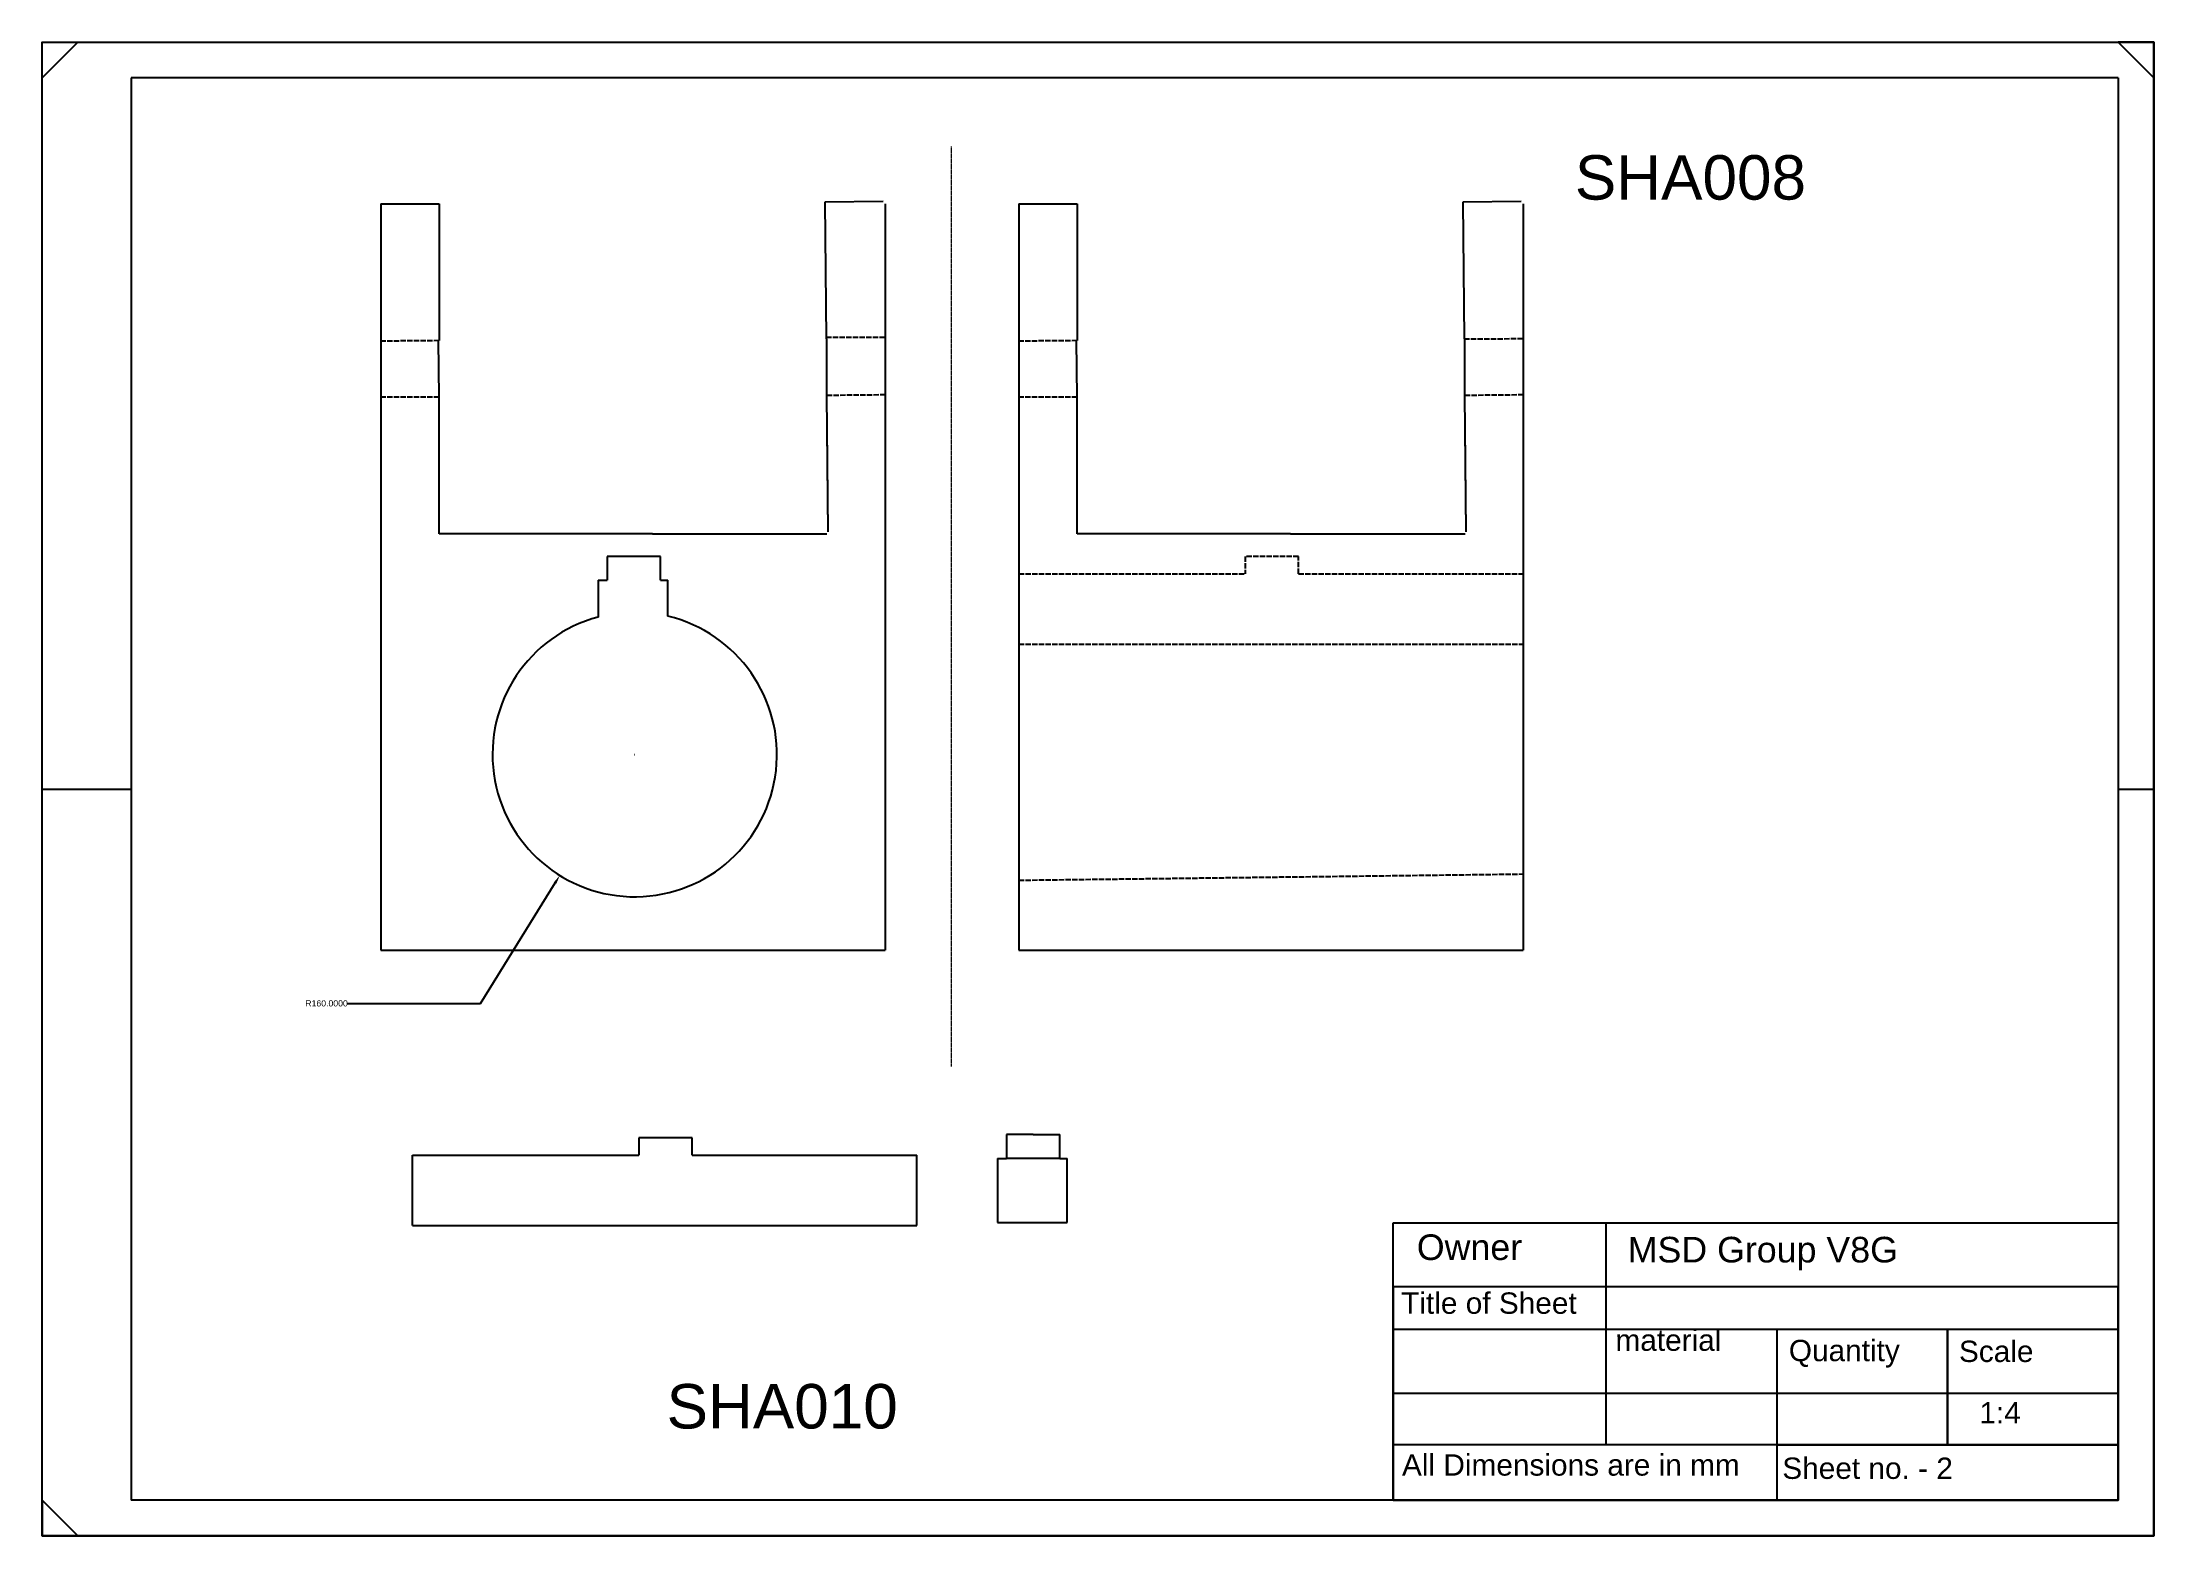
# Model space of a CAD drawing. Header units: inches. Extents: x 6036 to 12138, y -290 to 1789.
# Drawn here: x 7921 to 10297, y 75 to 1755 of the extents above; entities that cross this region are included whole.
import ezdxf

# ---------------------------------------------------------------- set-up
doc = ezdxf.new("R2010")
doc.units = ezdxf.units.IN
doc.header["$MEASUREMENT"] = 0
doc.linetypes.add('AM_ISO02W050', pattern=[7.5, 6, -1.5])
doc.linetypes.add('CENTER', pattern=[2, 1.25, -0.25, 0.25, -0.25])
doc.layers.add('AM_7', color=4, linetype='CENTER', lineweight=15)
doc.styles.get("Standard").update_dxf_attribs({"font": 'arial.ttf'})
doc.dimstyles.new('Annotative', dxfattribs={"dimscale": 0, "dimtxt": 7, "dimasz": 10, "dimexe": 0.18, "dimexo": 0.0625, "dimgap": 0.09, "dimtad": 0, "dimtih": 1, "dimtoh": 1, "dimdec": 4, "dimzin": 0, "dimdsep": 46, "dimtxsty": 'Standard', "dimcen": 0.09, "dimadec": 0, "dimazin": 0, "dimtfac": 1, "dimtdec": 4, "dimtofl": 0, "dimtmove": 0, "dimatfit": 3, "dimfxl": 1, "dimtolj": 1, "dimtzin": 0, "dimarcsym": 0})

msp = doc.modelspace()

# ---------------------------------------------------------------- texts
at = {"attachment_point": 1}
for s, width, gutter_width, heights, insert, char_height in [('SHA008', 426.5058291, 1, [0], (9645.27002, 1627.91579), 50), (' Owner', 202.4705802, 60, [0], (9456.24464, 413.948), 28.8), ('MSD Group V8G', 450.9572252, 60, [0], (9704.73127, 411.18935), 28.8), ('Title of Sheet', 219.0363675, 60, [0], (9449.80239, 348.66011), 24), ('material', 181.7505127, 60, [0], (9690.92646, 306.95617), 24), ('Quantity', 161.0561448, 60, [0], (9886.03448, 295.32634), 24), ('Scale', 165.6577415, 60, [0], (10077.46122, 294.40679), 24), ('SHA010', 426.5058291, 1, [0], (8623.25003, 245.61619), 50), ('\\pxi-3,l4,t4;1:4', 163.7885158, 60, [0], (10076.421, 225.24709), 24), ('All Dimensions are in mm', 463.3835228, 60, [0], (9450.72271, 166.58965), 24), ('Sheet no. - 2', 348.8016027, 60, [8.6916], (9878.6719, 162.91146), 24)]:
    msp.add_mtext_dynamic_manual_height_columns(s, width=width, gutter_width=gutter_width, heights=heights, dxfattribs=dict(at, insert=insert, char_height=char_height))

# ---------------------------------------------------------------- blocks, each defined once
blk = doc.blocks.new('*D87')
at = {"color": 0, "lineweight": -2, "transparency": 16777216}
for p, q in [((8587.3, 953.7), (8587.5, 953.7)), ((8587.4, 953.6), (8587.4, 953.8)), ((8413.8, 673.8), (8497.8, 809.3)), ((8264, 673.8), (8413.8, 673.8))]:
    blk.add_line(p, q, dxfattribs=at)
at = {"color": 0, "transparency": 16777216}
blk.add_solid([(8496.4, 810.1), (8499.2, 808.4), (8503.1, 817.7)], dxfattribs=at)
at = {"layer": 'Defpoints', "color": 0, "transparency": 16777216}
for p in [(8587.4, 953.7), (8503.1, 817.7)]:
    blk.add_point(p, dxfattribs=at)
at = {"color": 0, "transparency": 16777216, "insert": (8240.6, 673.8), "char_height": 7, "attachment_point": 5}
blk.add_mtext('\\A1;R160.0000', dxfattribs=at)

# ---------------------------------------------------------------- dimensions: what is measured, and where the dimension line sits
dim = msp.add_radius_dim(center=(8587.38076, 953.73129), mpoint=(8503.06671, 817.74916), dimstyle='Annotative')
dim.commit()
dim.dimension.update_dxf_attribs({"geometry": '*D87', "text_midpoint": (8240.572, 673.84504), "dimtype": 164})

# ---------------------------------------------------------------- linework, layer by layer
for p, q in [((7920.67697, 1714.95617), (7960.67697, 1754.95617)), ((10296.67697, 1714.95617), (10256.67697, 1754.95617)), ((10256.67697, 1714.95617), (10256.67697, 1674.95617)), ((8301.69862, 1573.03401), (8301.69862, 733.73129)), ((8301.69862, 1573.03401), (8367.18093, 1573.03401)), ((8367.18093, 1573.03401), (8367.18093, 1419.28415)), ((8866.85399, 1575.86059), (8801.37496, 1575.20559)), ((8801.37496, 1575.20559), (8802.91285, 1421.46343)), ((8869.212, 1573.03401), (8869.212, 733.73129)), ((9019.66303, 1573.03401), (9019.66303, 733.73129)), ((9019.66303, 1573.03401), (9085.14534, 1573.03401)), ((9085.14534, 1573.03401), (9085.14534, 1419.28415)), ((9584.8184, 1575.86059), (9519.33936, 1575.20559)), ((9519.33936, 1575.20559), (9520.87726, 1421.46343)), ((9587.1764, 1573.03401), (9587.1764, 733.73129)), ((8301.69862, 1418.71279), (8301.69862, 1354.92055)), ((8367.18093, 1355.78415), (8366.62692, 1419.27932)), ((8803.54802, 1357.9666), (8803.46689, 1421.46413)), ((9019.66303, 1418.71279), (9019.66303, 1354.92055)), ((9085.14534, 1355.78415), (9084.59132, 1419.27932)), ((9521.51242, 1357.9666), (9521.4313, 1421.46413)), ((8367.18093, 1202.03429), (8367.18093, 1355.78415)), ((8805.08591, 1204.22443), (8803.54802, 1357.9666)), ((9085.14534, 1202.03429), (9085.14534, 1355.78415)), ((9523.05032, 1204.22443), (9521.51242, 1357.9666)), ((8367.18093, 1202.03429), (8367.18093, 1319.4968)), ((8805.08591, 1204.22443), (8803.91098, 1321.68107)), ((9085.14534, 1202.03429), (9085.14534, 1319.4968)), ((9523.05032, 1204.22443), (9521.87539, 1321.68107)), ((8607.28275, 1202.03429), (8367.18093, 1202.03429)), ((8607.28275, 1202.04505), (8720.78539, 1202.10101)), ((8607.28275, 1202.03429), (8803.72968, 1202.03429)), ((9325.24715, 1202.03429), (9085.14534, 1202.03429)), ((9325.24715, 1202.04505), (9438.74979, 1202.10101)), ((9325.24715, 1202.03429), (9521.69409, 1202.03429)), ((8586.26629, 1176.56316), (8556.26629, 1176.56316)), ((8556.26629, 1176.56316), (8556.26629, 1149.78744)), ((8616.26629, 1176.56316), (8586.26629, 1176.56316)), ((8616.26629, 1149.78744), (8616.26629, 1176.56316)), ((8546.16595, 1149.78744), (8546.16595, 1108.33187)), ((8546.16595, 1149.78744), (8556.26629, 1149.78744)), ((8616.26629, 1149.78744), (8624.74473, 1149.78744)), ((8624.74473, 1109.30743), (8624.74473, 1149.78744)), ((7920.67697, 914.95617), (8020.67697, 914.95617)), ((10256.67697, 914.95617), (10296.67697, 914.95617)), ((8301.69862, 733.73129), (8869.212, 733.73129)), ((9019.66303, 733.73129), (9587.1764, 733.73129)), ((9035.63438, 526.22144), (9005.63438, 526.22144)), ((9005.63438, 526.22144), (9005.63438, 499.44572)), ((9035.63438, 526.22144), (9065.63438, 526.22144)), ((9065.63438, 499.44572), (9065.63438, 526.22144)), ((8337.32141, 503.0489), (8591.88908, 503.0489)), ((8337.32141, 423.85051), (8337.32141, 503.0489)), ((8621.88908, 522.62623), (8591.88908, 522.62623)), ((8591.88908, 522.62623), (8591.88908, 503.0489)), ((8651.88908, 522.62623), (8621.88908, 522.62623)), ((8651.88908, 503.0489), (8651.88908, 522.62623)), ((8651.88908, 503.0489), (8904.83478, 503.0489)), ((8904.83478, 423.85051), (8904.83478, 503.0489)), ((8995.53405, 499.44572), (8995.53405, 427.44572)), ((8995.53405, 499.44572), (9005.63438, 499.44572)), ((9065.63438, 499.44572), (9005.63438, 499.44572)), ((9065.63438, 499.44572), (9074.11282, 499.44572)), ((9074.11282, 427.44572), (9074.11282, 499.44572)), ((8337.32141, 423.85051), (8904.83478, 423.85051)), ((8995.53405, 427.44572), (9074.11282, 427.44572)), ((9872.67697, 177.35617), (9872.67697, 114.95617)), ((7920.67697, 114.95617), (7960.67697, 74.95617))]:
    msp.add_line(p, q)
at = {"linetype": 'AM_ISO02W050'}
for p, q in [((8367.18093, 1419.28415), (8301.69862, 1418.71279)), ((8802.89662, 1423.08592), (8868.38137, 1423.16958)), ((9085.14534, 1419.28415), (9019.66303, 1418.71279)), ((9520.87726, 1421.46343), (9586.36201, 1421.54709)), ((8367.18093, 1355.78415), (8301.69862, 1355.78415)), ((8803.54802, 1357.9666), (8869.02705, 1358.62159)), ((9085.14534, 1355.78415), (9019.66303, 1355.78415)), ((9521.51242, 1357.9666), (9586.99146, 1358.62159)), ((9304.2307, 1176.56316), (9274.2307, 1176.56316)), ((9274.2307, 1176.56316), (9274.2307, 1156.98584)), ((9334.2307, 1176.56316), (9304.2307, 1176.56316)), ((9334.2307, 1156.98584), (9334.2307, 1176.56316)), ((9019.66303, 1156.98584), (9274.2307, 1156.98584)), ((9334.2307, 1156.98584), (9587.1764, 1156.98584)), ((9019.66303, 1077.78744), (9587.1764, 1077.78744)), ((9019.66303, 812.33838), (9587.1764, 819.38407))]:
    msp.add_line(p, q, dxfattribs=at)
for points in [[(7920.67697, 1754.95617), (10296.67697, 1754.95617), (10296.67697, 74.95617), (7920.67697, 74.95617)], [(9440.67697, 426.95617), (10256.67697, 426.95617), (10256.67697, 114.95617), (9440.67697, 114.95617)], [(9440.67697, 114.95617), (10256.67697, 114.95617), (10256.67697, 354.95617), (9440.67697, 354.95617)], [(9440.67697, 114.95617), (10256.67697, 114.95617), (10256.67697, 306.95617), (9440.67697, 306.95617)], [(10064.67697, 306.95617), (9872.67697, 306.95617), (9872.67697, 177.35617), (10064.67697, 177.35617)], [(10256.67697, 306.95617), (10064.67697, 306.95617), (10064.67697, 177.35617), (10256.67697, 177.35617)], [(9440.67697, 114.95617), (10256.67697, 114.95617), (10256.67697, 234.95617), (9440.67697, 234.95617)], [(9440.67697, 114.95617), (10256.67697, 114.95617), (10256.67697, 177.35617), (9440.67697, 177.35617)]]:
    msp.add_lwpolyline(points, close=True)
for points in [[(8020.67697, 74.95617), (7920.67697, 74.95617), (7920.67697, 1754.95617), (8020.67697, 1754.95617)], [(7920.67697, 1714.95617), (7920.67697, 1754.95617), (10296.67697, 1754.95617), (10296.67697, 1714.95617)], [(10256.67697, 74.95617), (10296.67697, 74.95617), (10296.67697, 1754.95617), (10256.67697, 1754.95617)], [(8020.67697, 1714.95617), (8020.67697, 114.95617)], [(10256.67697, 1714.95617), (8020.67697, 1714.95617)], [(10256.67697, 1714.95617), (10256.67697, 114.95617)], [(9680.67697, 177.35617), (9680.67697, 426.95617), (10256.67697, 426.95617), (10256.67697, 114.95617), (9680.67697, 114.95617)], [(7920.67697, 114.95617), (7920.67697, 74.95617), (10296.67697, 74.95617), (10296.67697, 114.95617)], [(10256.67697, 114.95617), (8020.67697, 114.95617)]]:
    msp.add_lwpolyline(points)
msp.add_arc((8587.38076, 953.73129), 160, 104.92726142, 76.49532059)
at = {"layer": 'AM_7'}
msp.add_line((8943.30394, 1637.75906), (8943.30394, 602.76303), dxfattribs=at)

msp.set_redraw_order([(e.dxf.handle, doc.entitydb.next_handle()) for e in msp.query("TEXT MTEXT ATTDEF DIMENSION ARC_DIMENSION")])  # texts and dimensions are drawn at this point

doc.saveas('drawing.dxf')
